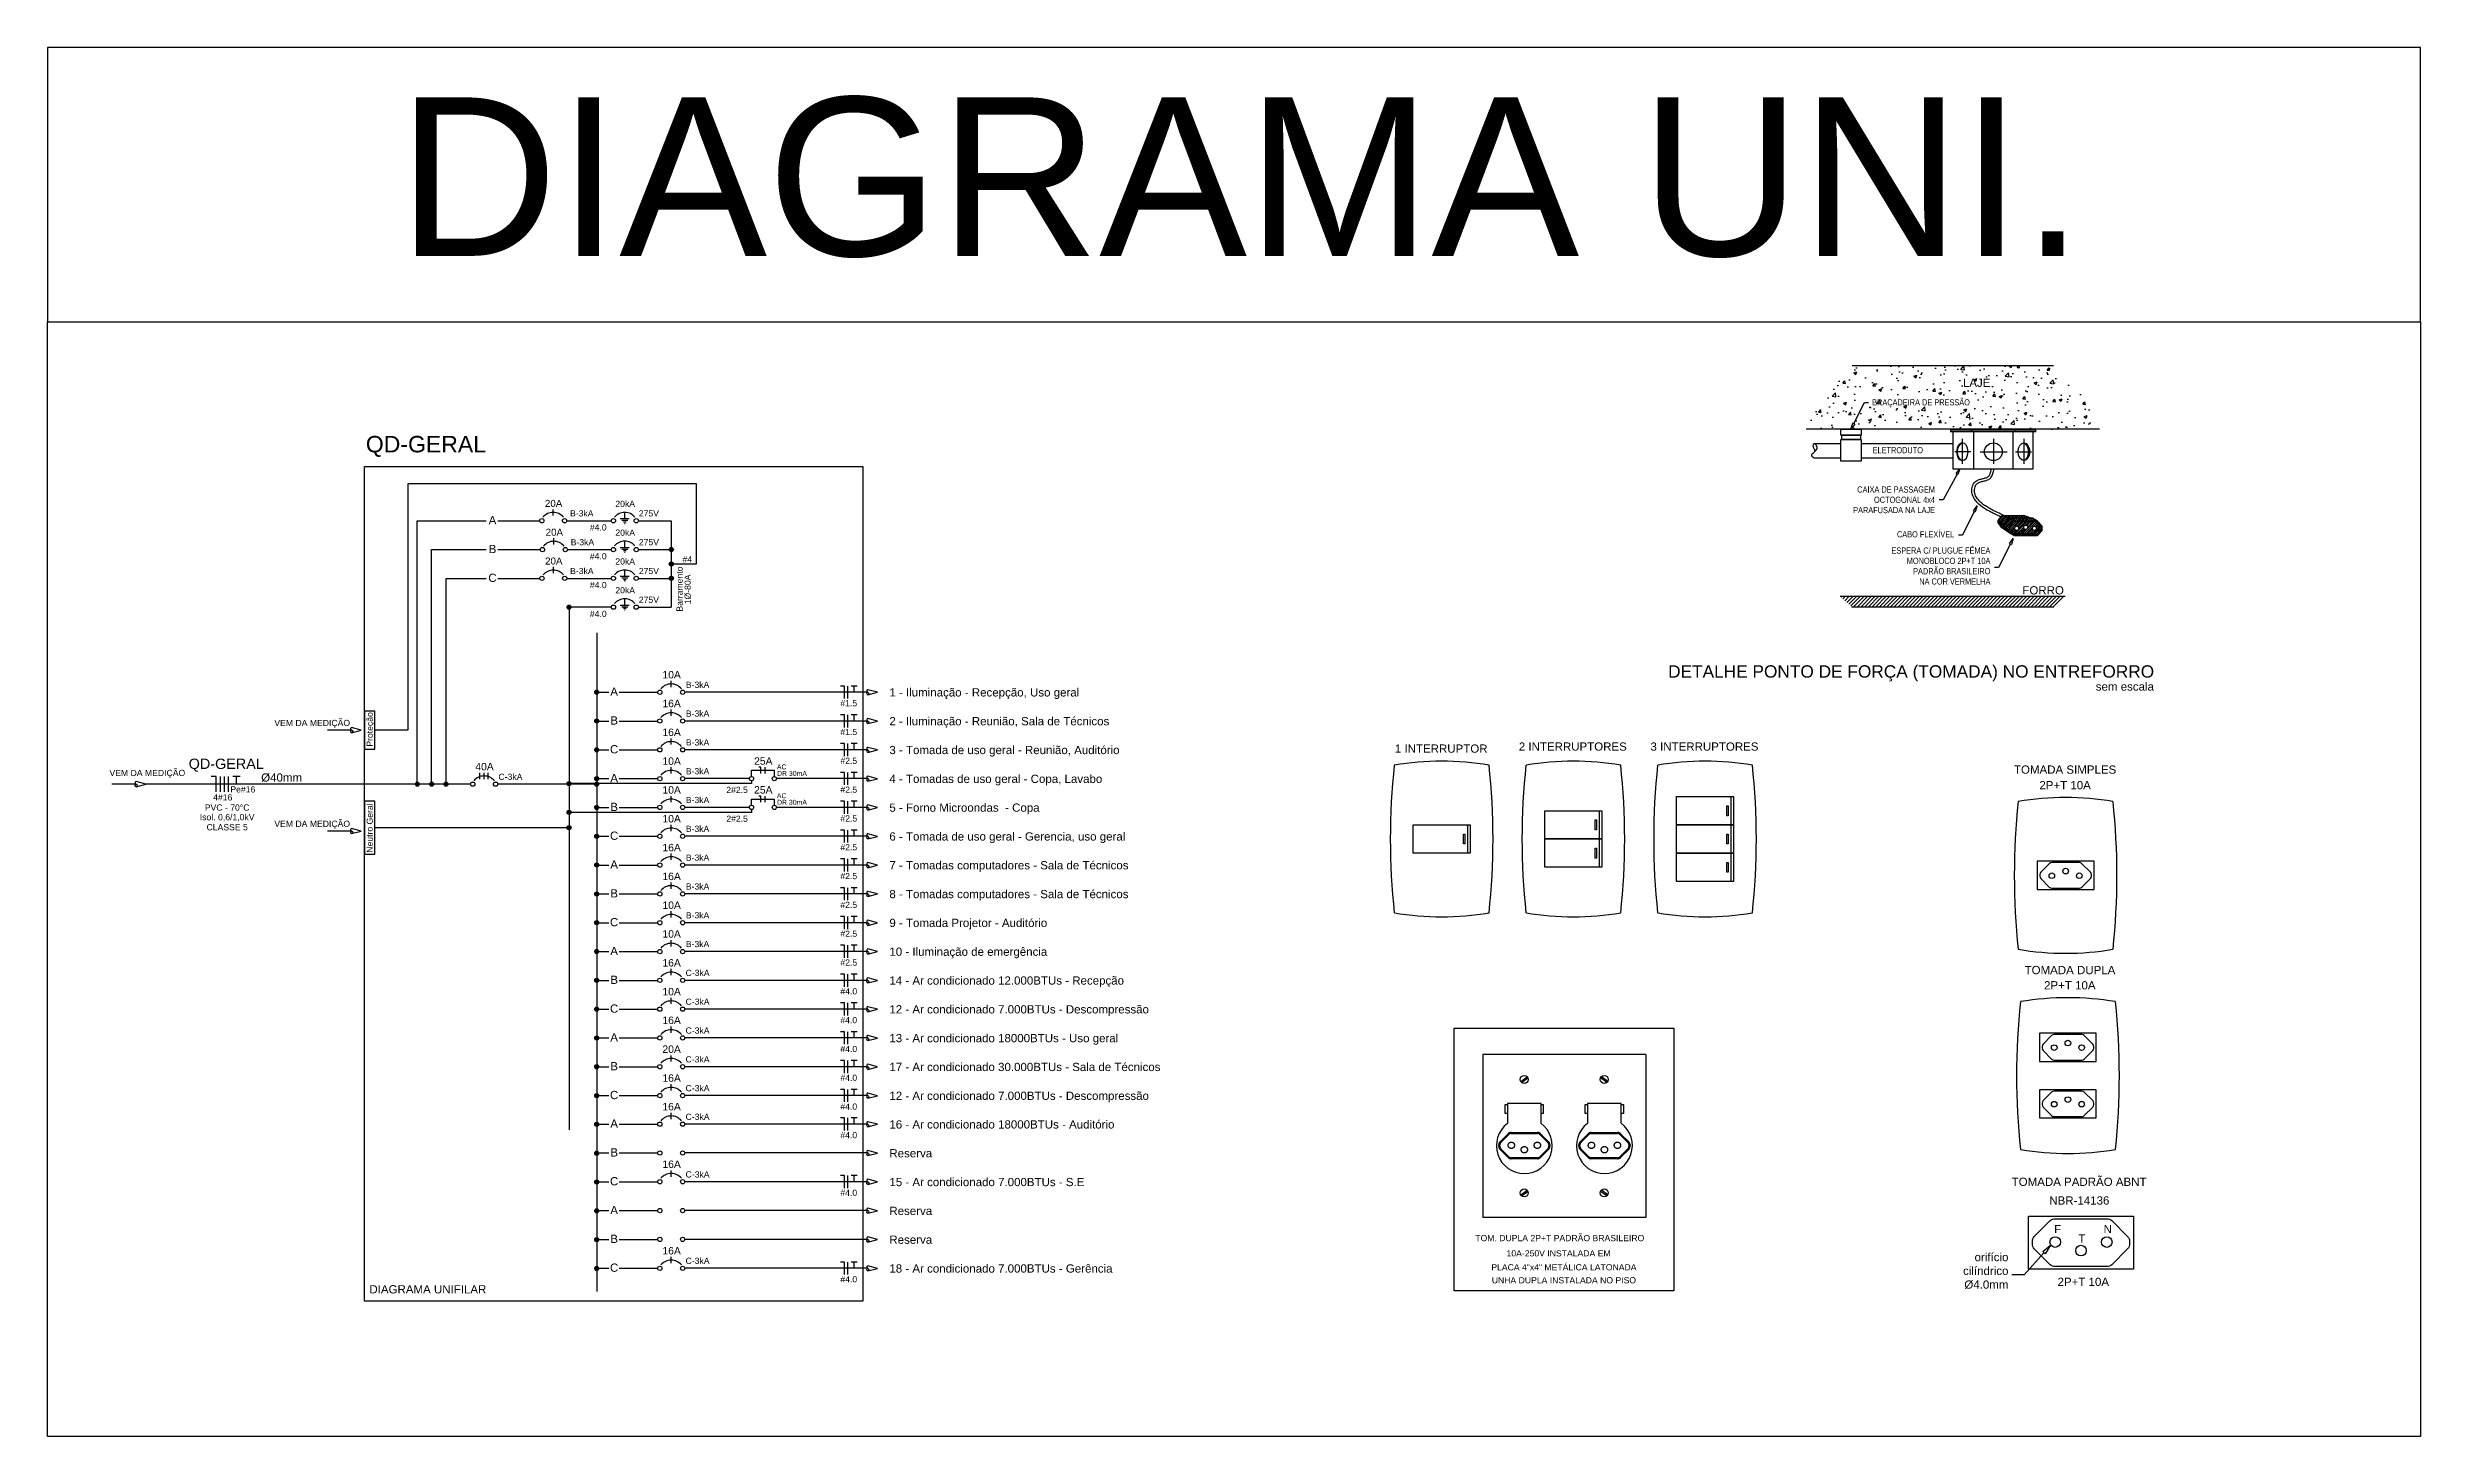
# Model space of a CAD drawing. Header units: millimetres. Extents: x 165 to 269, y 52 to 121.
# Drawn here: x 239.69 to 268.51, y 51.91 to 68.79 of the extents above; entities that cross this region are included whole.
import ezdxf
from ezdxf.enums import TextEntityAlignment as Align

# ---------------------------------------------------------------- set-up
doc = ezdxf.new("R2010")
doc.units = ezdxf.units.MM
doc.linetypes.add('HIDDEN', pattern=[9.525, 6.35, -3.175])
doc.linetypes.add('HIDDEN2', pattern=[4.7625, 3.175, -1.5875])
for name, color, linetype in [('DETALHES', 1, 'Continuous'), ('FAM ARQUITETURA', 253, 'Continuous'), ('FAM-DETALHES', 1, 'Continuous'), ('FAM-DISJUNTORES', 1, 'Continuous'), ('INDICACAO_POTENCIA', 2, 'Continuous'), ('Texto Unifilar - 0.1', 1, 'Continuous'), ('Texto Unifilar - 0.3 Vermelho', 3, 'Continuous')]:
    doc.layers.add(name, color=color, linetype=linetype)
doc.styles.add('FAM-ARIAL', font='arial.ttf')
doc.styles.add('Padrão', font='ARIALN.TTF', dxfattribs={"height": 7.5})
doc.styles.add('Raag-arial', font='arial.ttf')
doc.styles.get("Standard").update_dxf_attribs({"font": 'arial.ttf'})
pattern_1 = [(45, (262.117315, 42.510396), (-0.01122532, 0.01122532), [])]

msp = doc.modelspace()

# ---------------------------------------------------------------- texts
at = {"layer": 'DETALHES', "style": 'Padrão'}
for s, p in [('BRAÇADEIRA DE PRESSÃO', (261.848, 64.44)), ('ELETRODUTO', (261.854, 63.859))]:
    msp.add_text(s, height=0.075, dxfattribs=at).set_placement(p)
at = {"layer": 'DETALHES'}
for s, height, p in [('DETALHE PONTO DE FORÇA (TOMADA) NO ENTREFORRO', 0.15, (265.272, 61.133)), ('sem escala', 0.1, (265.27, 60.975))]:
    msp.add_text(s, height=height, dxfattribs=at).set_placement(p, align=Align.RIGHT)
at = {"layer": 'DETALHES', "color": 1, "style": 'Raag-arial'}
for s, p in [('1 INTERRUPTOR', (256.615, 60.221)), ('2 INTERRUPTORES', (258.213, 60.246)), ('3 INTERRUPTORES', (259.812, 60.246))]:
    msp.add_text(s, height=0.1, dxfattribs=at).set_placement(p, align=Align.CENTER)
at = {"layer": 'DETALHES', "style": 'Raag-arial'}
for s, p in [('TOMADA SIMPLES', (264.191, 59.966)), ('2P+T 10A', (264.191, 59.777)), ('TOMADA DUPLA', (264.25, 57.531)), ('2P+T 10A', (264.248, 57.346))]:
    msp.add_text(s, height=0.1, dxfattribs=at).set_placement(p, align=Align.CENTER)
for s, p in [('TOMADA PADRÃO ABNT', (264.361, 55.022)), ('NBR-14136', (264.364, 54.782)), ('2P+T 10A', (264.412, 53.794))]:
    msp.add_text(s, height=0.1, dxfattribs=at).set_placement(p, align=Align.MIDDLE)
for s, p in [('F', (264.058, 54.385)), ('N', (264.658, 54.386)), ('T', (264.351, 54.27))]:
    msp.add_text(s, height=0.1, rotation=0.0007, dxfattribs=at).set_placement(p)
at = {"layer": 'DETALHES', "ltscale": 0.005, "char_height": 0.1, "attachment_point": 4}
for s, insert in [('LAJE', (262.95, 64.714)), ('FORRO', (263.672, 62.193))]:
    msp.add_mtext(s, dxfattribs=dict(at, insert=insert))
at = {"layer": 'DETALHES', "attachment_point": 3}
for s, insert, char_height, style in [('CAIXA DE PASSAGEM\\POCTOGONAL 4x4\\PPARAFUSADA NA LAJE', (262.611, 63.456), 0.075, 'Padrão'), ('CABO FLEXÍVEL', (262.845, 62.912), 0.075, 'Padrão'), ('ESPERA C/ PLUGUE FÊMEA\\PMONOBLOCO 2P+T 10A\\PPADRÃO BRASILEIRO\\PNA COR VERMELHA', (263.284, 62.714), 0.075, 'Padrão'), ('orifício\\Pcilíndrico\\P%%C4.0mm', (263.503, 54.144), 0.1, 'Raag-arial')]:
    msp.add_mtext(s, dxfattribs=dict(at, insert=insert, char_height=char_height, style=style))
at = {"layer": 'FAM ARQUITETURA'}
msp.add_text('DIAGRAMA UNI.', height=1.92542, dxfattribs=at).set_placement((243.945, 66.256))
at = {"layer": 'FAM-DETALHES', "style": 'FAM-ARIAL'}
for s, p in [('TOM. DUPLA 2P+T PADRÃO BRASILEIRO', (258.055, 54.335)), ('10A-250V INSTALADA EM ', (258.055, 54.14)), ('PLACA 4"x4" METÁLICA LATONADA', (258.105, 53.98)), ('UNHA DUPLA INSTALADA NO PISO', (258.105, 53.813))]:
    msp.add_text(s, height=0.075, dxfattribs=at).set_placement(p, align=Align.MIDDLE)
at = {"layer": 'FAM-DISJUNTORES', "style": 'FAM-ARIAL'}
for s, height, p in [('QD-GERAL', 0.2, (243.557, 63.869)), ('AC', 0.06, (248.548, 60.019)), ('DR 30mA', 0.06, (248.55, 59.939)), ('AC', 0.06, (248.548, 59.669)), ('DR 30mA', 0.06, (248.55, 59.589)), ('DIAGRAMA UNIFILAR', 0.1, (243.6, 53.653))]:
    msp.add_text(s, height=height, dxfattribs=at).set_placement(p)
for s, height, p in [('B-3kA', 0.075, (246.179, 63.091)), ('275V', 0.075, (246.994, 63.091)), ('B-3kA', 0.075, (246.187, 62.741)), ('275V', 0.075, (246.994, 62.741)), ('B-3kA', 0.075, (246.18, 62.391)), ('275V', 0.075, (246.994, 62.391)), ('275V', 0.075, (246.994, 62.041)), ('B-3kA', 0.075, (247.585, 61.009)), ('B-3kA', 0.075, (247.585, 60.659)), ('B-3kA', 0.075, (247.585, 60.309)), ('QD-GERAL', 0.125, (241.862, 60.024)), ('C-3kA', 0.075, (245.313, 59.891)), ('B-3kA', 0.075, (247.585, 59.959)), ('25A', 0.09, (248.383, 60.075)), ('B-3kA', 0.075, (247.585, 59.609)), ('25A', 0.09, (248.383, 59.725)), ('B-3kA', 0.075, (247.585, 59.259)), ('B-3kA', 0.075, (247.585, 58.909)), ('B-3kA', 0.075, (247.585, 58.559)), ('B-3kA', 0.075, (247.585, 58.209)), ('B-3kA', 0.075, (247.585, 57.859)), ('C-3kA', 0.075, (247.585, 57.509)), ('C-3kA', 0.075, (247.585, 57.159)), ('C-3kA', 0.075, (247.585, 56.809)), ('C-3kA', 0.075, (247.585, 56.459)), ('C-3kA', 0.075, (247.585, 56.109)), ('C-3kA', 0.075, (247.585, 55.761)), ('C-3kA', 0.075, (247.585, 55.061)), ('C-3kA', 0.075, (247.585, 54.011))]:
    msp.add_text(s, height=height, dxfattribs=at).set_placement(p, align=Align.CENTER)
for s, p in [('#4.0', (246.481, 62.92)), ('#4.0', (246.481, 62.57)), ('#4', (247.518, 62.532)), ('#4.0', (246.481, 62.22)), ('#1.5', (249.523, 60.785)), ('#1.5', (249.523, 60.435)), ('#2.5', (249.523, 60.085)), ('2#2.5', (248.196, 59.732)), ('#2.5', (249.523, 59.735)), ('2#2.5', (248.196, 59.382)), ('#2.5', (249.523, 59.385)), ('#2.5', (249.523, 59.035)), ('#2.5', (249.523, 58.685)), ('#2.5', (249.523, 58.335)), ('#2.5', (249.523, 57.985)), ('#2.5', (249.523, 57.635)), ('#4.0', (249.523, 57.285)), ('#4.0', (249.523, 56.935)), ('#4.0', (249.523, 56.585)), ('#4.0', (249.523, 56.235)), ('#4.0', (249.523, 55.885)), ('#4.0', (249.523, 55.538)), ('#4.0', (249.523, 54.838)), ('#4.0', (249.523, 53.787))]:
    msp.add_text(s, height=0.075, dxfattribs=at).set_placement(p, align=Align.RIGHT)
for s, p in [('Barramento', (247.404, 62.482)), ('1%%C-80A', (247.502, 62.385))]:
    msp.add_text(s, height=0.075, rotation=90, dxfattribs=at).set_placement(p, align=Align.RIGHT)
at = {"layer": 'FAM-DISJUNTORES', "linetype": 'Continuous', "style": 'FAM-ARIAL'}
for s, p in [('10A', (247.27, 61.124)), ('16A', (247.27, 60.774)), ('16A', (247.27, 60.424)), ('10A', (247.27, 60.074)), ('10A', (247.27, 59.724)), ('10A', (247.27, 59.374)), ('16A', (247.27, 59.024)), ('16A', (247.27, 58.674)), ('10A', (247.27, 58.324)), ('10A', (247.27, 57.975)), ('16A', (247.27, 57.624)), ('10A', (247.27, 57.274)), ('16A', (247.27, 56.925)), ('20A', (247.27, 56.575)), ('16A', (247.27, 56.224)), ('16A', (247.27, 55.877)), ('16A', (247.27, 55.177)), ('16A', (247.27, 54.126))]:
    msp.add_text(s, height=0.09, dxfattribs=at).set_placement(p, align=Align.CENTER)
at = {"layer": 'FAM-DISJUNTORES', "color": 3, "style": 'FAM-ARIAL'}
for s, p in [('A', (246.572, 60.963)), ('B', (246.572, 60.613)), ('C', (246.572, 60.263)), ('A', (246.572, 59.913)), ('B', (246.572, 59.563)), ('C', (246.572, 59.213)), ('A', (246.572, 58.863)), ('B', (246.572, 58.513)), ('C', (246.572, 58.163)), ('A', (246.572, 57.813)), ('B', (246.572, 57.463)), ('C', (246.572, 57.113)), ('A', (246.572, 56.763)), ('B', (246.572, 56.413)), ('C', (246.572, 56.063)), ('A', (246.572, 55.716)), ('B', (246.572, 55.366)), ('C', (246.572, 55.016)), ('A', (246.572, 54.666)), ('B', (246.572, 54.316)), ('C', (246.572, 53.966))]:
    msp.add_text(s, height=0.1, dxfattribs=at).set_placement(p, align=Align.MIDDLE_CENTER)
at = {"layer": 'FAM-DISJUNTORES', "style": 'FAM-ARIAL'}
for s, p in [('1 - Iluminação - Recepção, Uso geral ', (249.914, 60.954)), ('2 - Iluminação - Reunião, Sala de Técnicos  ', (249.914, 60.604)), ('3 - Tomada de uso geral - Reunião, Auditório ', (249.914, 60.254)), ('4 - Tomadas de uso geral - Copa, Lavabo ', (249.914, 59.904)), ('5 - Forno Microondas  - Copa ', (249.914, 59.554)), ('6 - Tomada de uso geral - Gerencia, uso geral ', (249.914, 59.204)), ('7 - Tomadas computadores - Sala de Técnicos ', (249.914, 58.854)), ('8 - Tomadas computadores - Sala de Técnicos ', (249.914, 58.504)), ('9 - Tomada Projetor - Auditório ', (249.914, 58.154)), ('10 - Iluminação de emergência ', (249.914, 57.804)), ('14 - Ar condicionado 12.000BTUs - Recepção ', (249.914, 57.454)), ('12 - Ar condicionado 7.000BTUs - Descompressão ', (249.914, 57.104)), ('13 - Ar condicionado 18000BTUs - Uso geral ', (249.914, 56.754)), ('17 - Ar condicionado 30.000BTUs - Sala de Técnicos ', (249.914, 56.404)), ('12 - Ar condicionado 7.000BTUs - Descompressão ', (249.914, 56.054)), ('16 - Ar condicionado 18000BTUs - Auditório ', (249.914, 55.706)), ('Reserva', (249.914, 55.356)), ('15 - Ar condicionado 7.000BTUs - S.E ', (249.914, 55.006)), ('Reserva', (249.914, 54.656)), ('Reserva', (249.914, 54.306)), ('18 - Ar condicionado 7.000BTUs - Gerência ', (249.914, 53.956))]:
    msp.add_text(s, height=0.1, dxfattribs=at).set_placement(p, align=Align.MIDDLE_LEFT)
msp.add_text('%%C40mm', height=0.1, dxfattribs=at).set_placement((242.286, 59.84), align=Align.BOTTOM_LEFT)
for s, p in [('4#16', (241.819, 59.716)), ('Pe#16', (242.063, 59.813))]:
    msp.add_text(s, height=0.075, dxfattribs=at).set_placement(p, align=Align.TOP_CENTER)
for s, p in [('Isol. 0,6/1,0kV', (241.873, 59.433)), ('PVC - 70°C', (241.873, 59.555)), ('CLASSE 5', (241.873, 59.316))]:
    msp.add_text(s, height=0.075, dxfattribs=at).set_placement(p, align=Align.MIDDLE)
at = {"layer": 'INDICACAO_POTENCIA', "style": 'FAM-ARIAL'}
for s, height, p in [('20A', 0.085, (245.837, 63.207)), ('20kA', 0.075, (246.706, 63.207)), ('20A', 0.085, (245.846, 62.857)), ('20kA', 0.075, (246.706, 62.857)), ('20A', 0.085, (245.839, 62.507)), ('20kA', 0.075, (246.706, 62.507)), ('20kA', 0.075, (246.706, 62.157))]:
    msp.add_text(s, height=height, dxfattribs=at).set_placement(p, align=Align.CENTER)
at = {"layer": 'INDICACAO_POTENCIA', "linetype": 'Continuous', "style": 'FAM-ARIAL'}
msp.add_text('40A', height=0.09, dxfattribs=at).set_placement((244.998, 60.007), align=Align.CENTER)
at = {"layer": 'Texto Unifilar - 0.1', "style": 'FAM-ARIAL'}
msp.add_text('#4.0', height=0.075, dxfattribs=at).set_placement((246.481, 61.87), align=Align.RIGHT)
for p in [(242.446, 60.545), (240.444, 59.938), (242.446, 59.32)]:
    msp.add_text('VEM DA MEDIÇÃO', height=0.075, dxfattribs=at).set_placement(p)
for s, p in [('Proteção', (243.604, 60.504)), ('Neutro Geral', (243.604, 59.306))]:
    msp.add_text(s, height=0.075, rotation=90, dxfattribs=at).set_placement(p, align=Align.MIDDLE_CENTER)
at = {"layer": 'Texto Unifilar - 0.3 Vermelho', "style": 'FAM-ARIAL'}
for s, p in [('A', (245.095, 63.046)), ('B', (245.095, 62.696)), ('C', (245.095, 62.346))]:
    msp.add_text(s, height=0.1, dxfattribs=at).set_placement(p, align=Align.MIDDLE_CENTER)

# ---------------------------------------------------------------- blocks, each defined once
blk = doc.blocks.new('bolinha')
h = blk.add_hatch(color=256)
h.dxf.hatch_style = 1
edge = h.paths.add_edge_path()
edge.add_arc((0, 0), 2.5, 0, 360)
blk.add_circle((0, 0), 2.5)
blk = doc.blocks.new('*U176', base_point=(3448.7, -6806.5))
at = {"linetype": 'Continuous'}
for centre in [(3451.3, -6806.5), (3479, -6806.5)]:
    blk.add_circle(centre, 2.6, dxfattribs=at)
blk.add_arc((3465.1, -6812.7), 16.2, 39.9589, 140.0411, dxfattribs=at)
blk = doc.blocks.new('*U177', base_point=(576.82, 148.75))
blk.add_line((576.82, 148.56), (576.82, 148.94))
blk = doc.blocks.new('*U178', base_point=(576.82, 148.75))
blk.add_line((576.82, 148.56), (576.82, 148.94))
blk = doc.blocks.new('*U179', base_point=(576.82, 148.75))
blk.add_line((576.82, 148.56), (576.82, 148.94))
blk = doc.blocks.new('*U180', base_point=(3638, -6588.7))
at = {"xscale": 20, "yscale": 20, "zscale": 20}
for name, p in [('*U177', (3633, -6588.7)), ('*U178', (3638, -6588.7)), ('*U179', (3643, -6588.7))]:
    blk.add_blockref(name, p, dxfattribs=at)
blk = doc.blocks.new('*U181', base_point=(5926, 1069.8))
for p, q in [((5937, 1072.3), (5947.9, 1072.3)), ((5938.9, 1070.4), (5946, 1070.4)), ((5940.9, 1068.5), (5944.2, 1068.5)), ((5942.1, 1066.6), (5943, 1066.6)), ((5942.4, 1072.3), (5942.4, 1079.9))]:
    blk.add_line(p, q)
for centre in [(5928.6, 1069.8), (5956.3, 1069.8)]:
    blk.add_circle(centre, 2.6)
blk.add_arc((5942.4, 1063.7), 16.2, 39.9589, 140.0411)
blk = doc.blocks.new('*U182', base_point=(5926, 1069.8))
for p, q in [((5937, 1072.3), (5947.9, 1072.3)), ((5938.9, 1070.4), (5946, 1070.4)), ((5940.9, 1068.5), (5944.2, 1068.5)), ((5942.1, 1066.6), (5943, 1066.6)), ((5942.4, 1072.3), (5942.4, 1079.9))]:
    blk.add_line(p, q)
for centre in [(5928.6, 1069.8), (5956.3, 1069.8)]:
    blk.add_circle(centre, 2.6)
blk.add_arc((5942.4, 1063.7), 16.2, 39.9589, 140.0411)
blk = doc.blocks.new('*U183', base_point=(5926, 1069.8))
for p, q in [((5937, 1072.3), (5947.9, 1072.3)), ((5938.9, 1070.4), (5946, 1070.4)), ((5940.9, 1068.5), (5944.2, 1068.5)), ((5942.1, 1066.6), (5943, 1066.6)), ((5942.4, 1072.3), (5942.4, 1079.9))]:
    blk.add_line(p, q)
for centre in [(5928.6, 1069.8), (5956.3, 1069.8)]:
    blk.add_circle(centre, 2.6)
blk.add_arc((5942.4, 1063.7), 16.2, 39.9589, 140.0411)
blk = doc.blocks.new('*U184', base_point=(5926, 1069.8))
for p, q in [((5937, 1072.3), (5947.9, 1072.3)), ((5938.9, 1070.4), (5946, 1070.4)), ((5940.9, 1068.5), (5944.2, 1068.5)), ((5942.1, 1066.6), (5943, 1066.6)), ((5942.4, 1072.3), (5942.4, 1079.9))]:
    blk.add_line(p, q)
for centre in [(5928.6, 1069.8), (5956.3, 1069.8)]:
    blk.add_circle(centre, 2.6)
blk.add_arc((5942.4, 1063.7), 16.2, 39.9589, 140.0411)
blk = doc.blocks.new('*U185', base_point=(60071.7, -14668.4))
for centre in [(60074.3, -14668.4), (60101.9, -14668.4)]:
    blk.add_circle(centre, 2.6)
blk.add_arc((60088.1, -14674.5), 16.2, 39.9589, 140.0411)
blk = doc.blocks.new('*U186', base_point=(576.82, 148.75))
blk.add_line((576.82, 148.56), (576.82, 148.94))
blk = doc.blocks.new('*U187', base_point=(60088.1, -14658.3))
at = {"xscale": 20, "yscale": 20, "zscale": 20}
blk.add_blockref('*U186', (60088.1, -14658.3), dxfattribs=at)
blk = doc.blocks.new('*U188', base_point=(60259.3, -14295.5))
for centre in [(60261.9, -14295.5), (60289.6, -14295.5)]:
    blk.add_circle(centre, 2.6)
blk.add_arc((60275.7, -14301.7), 16.2, 39.9589, 140.0411)
blk = doc.blocks.new('*U189', base_point=(576.82, 148.75))
blk.add_line((576.82, 148.56), (576.82, 148.94))
blk = doc.blocks.new('*U190', base_point=(60275.7, -14285.4))
at = {"xscale": 20, "yscale": 20, "zscale": 20}
blk.add_blockref('*U189', (60275.7, -14285.4), dxfattribs=at)
blk = doc.blocks.new('*U191', base_point=(60268.4, -14328.5))
for centre in [(60271, -14328.5), (60298.7, -14328.5)]:
    blk.add_circle(centre, 2.6)
blk.add_arc((60284.9, -14334.7), 16.2, 39.9589, 140.0411)
blk = doc.blocks.new('*U192', base_point=(576.82, 148.75))
blk.add_line((576.82, 148.56), (576.82, 148.94))
blk = doc.blocks.new('*U193', base_point=(60284.9, -14318.4))
at = {"xscale": 20, "yscale": 20, "zscale": 20}
blk.add_blockref('*U192', (60284.9, -14318.4), dxfattribs=at)
blk = doc.blocks.new('bdps')
h = blk.add_hatch(color=256)
h.dxf.hatch_style = 1
edge = h.paths.add_edge_path()
edge.add_arc((0, 0), 2.5, 0, 360)
blk.add_circle((0, 0), 2.5)
blk = doc.blocks.new('*U168', base_point=(4360.8, -5155.6))
at = {"linetype": 'Continuous'}
for centre in [(4363.4, -5155.6), (4391.1, -5155.6)]:
    blk.add_circle(centre, 2.6, dxfattribs=at)
blk.add_arc((4377.2, -5161.8), 16.2, 39.9589, 140.0411, dxfattribs=at)
blk = doc.blocks.new('*U169', base_point=(576.82, 148.75))
blk.add_line((576.82, 148.56), (576.82, 148.94))
blk = doc.blocks.new('*U170', base_point=(4377.2, -5145.6))
at = {"xscale": 20, "yscale": 20, "zscale": 20}
blk.add_blockref('*U169', (4377.2, -5145.6), dxfattribs=at)
blk = doc.blocks.new('FIAÇÃO DIAGRAMA')
at = {"layer": 'FAM-DISJUNTORES', "color": 120}
for p, q in [((-4, 7.5), (-9.1, 7.5)), ((-4, -7.7), (-4, 7.5))]:
    blk.add_line(p, q, dxfattribs=at)
at = {"layer": 'FAM-DISJUNTORES'}
blk.add_line((0, -7.7), (0, 7.5), dxfattribs=at)
at = {"layer": 'FAM-DISJUNTORES', "color": 82, "linetype": 'Continuous'}
for p, q in [((11.3, 7.5), (4, 7.5)), ((7.7, -0.1), (7.7, 7.5))]:
    blk.add_line(p, q, dxfattribs=at)
blk = doc.blocks.new('*U171', base_point=(3408.2, -5165.8))
for p, q in [((3410.8, -5163.2), (3410.8, -5155.7)), ((3410.8, -5155.7), (3438.5, -5155.7)), ((3438.5, -5155.7), (3438.5, -5163.2))]:
    blk.add_line(p, q)
for centre in [(3410.8, -5165.8), (3438.5, -5165.8)]:
    blk.add_circle(centre, 2.6)
blk = doc.blocks.new('*U172', base_point=(608.67, 153.29))
for p, q in [((608.67, 153.48), (608.54, 153.48)), ((608.67, 153.1), (608.67, 153.48))]:
    blk.add_line(p, q)
blk = doc.blocks.new('*U173', base_point=(576.82, 148.75))
blk.add_line((576.82, 148.56), (576.82, 148.94))
blk = doc.blocks.new('*U174', base_point=(3424.7, -5155.7))
at = {"xscale": 20, "yscale": 20, "zscale": 20}
for name, p in [('*U172', (3422.2, -5155.7)), ('*U173', (3427.2, -5155.7))]:
    blk.add_blockref(name, p, dxfattribs=at)
blk = doc.blocks.new('_ClosedBlank')
at = {"color": 0, "linetype": 'ByBlock', "lineweight": -2}
for p, q in [((-1, 0.17), (0, 0)), ((-1, 0.17), (-1, -0.17)), ((0, 0), (-1, -0.17))]:
    blk.add_line(p, q, dxfattribs=at)

# ---------------------------------------------------------------- hatches: boundary and pattern name
at = {"layer": 'DETALHES'}
h = msp.add_hatch(dxfattribs=at)
h.set_pattern_fill('AR-CONC', color=256, scale=0.002)
h.set_pattern_definition([(50, (173.00205, 0.2697), (0.3643693, -0.0318782), [0.0381, -0.4191]), (355, (173.00205, 0.2697), (-0.0704868, 0.3821137), [0.03048, -0.3352812]), (100.45144, (173.0324, 0.26704), (0.2938825, 0.3502355), [0.03238, -0.3561805]), (46.1842, (173.00205, 0.3713), (0.542158, -0.0840847), [0.05715, -0.62865]), (96.63556, (173.04723, 0.3643), (0.4748083, 0.4948522), [0.04857, -0.5342712]), (351.18415, (173.00205, 0.3713), (0.4748083, 0.4948522), [0.04572, -0.5029195]), (21, (173.05285, 0.3459), (0.3032288, -0.2045304), [0.0381, -0.4191]), (326, (173.05285, 0.3459), (0.123604, 0.3683759), [0.03048, -0.33528]), (71.45144, (173.07812, 0.32886), (0.4268328, 0.1638455), [0.03238, -0.3561799]), (37.5, (173.00205, 0.2697), (0.0061772, 0.16911008), [0, -0.331216, 0, -0.34036, 0, -0.33655]), (7.5, (173.00205, 0.2697), (0.13363933, 0.20036115), [0, -0.194056, 0, -0.323596, 0, -0.12827]), (327.5, (172.88877, 0.2697), (0.27118119, -0.01145749), [0, -0.127, 0, -0.39624, 0, -0.52578]), (317.5, (172.83797, 0.2697), (0.29625836, 0.050853), [0, -0.1651, 0, -0.263144, 0, -0.37338])])
h.paths.add_polyline_path([(264.607, 64.151, 0.126999), (264.049, 64.926), (261.605, 64.926, 0.126999), (261.047, 64.151), (261.591, 64.151), (261.613, 64.224), (261.636, 64.212), (261.591, 64.151)])
h.paths.add_polyline_path([(262.916, 64.61), (263.24, 64.61), (263.24, 64.818), (262.916, 64.818)], flags=24)
h = msp.add_hatch(dxfattribs=at)
h.set_pattern_fill('LINE', color=256, scale=0.005, angle=45)
h.set_pattern_definition(pattern_1)
h.paths.add_polyline_path([(263.875, 62.985), (263.837, 63.028), (263.571, 63.028), (263.517, 62.969), (263.517, 62.947), (263.517, 62.925), (263.556, 62.883), (263.822, 62.883), (263.875, 62.942), (263.875, 62.964)])
h.paths.add_polyline_path([(263.628, 62.947, -1), (263.579, 62.947, -1)], flags=16)
h.paths.add_polyline_path([(263.738, 62.959, -1), (263.688, 62.959, -1)], flags=16)
h.paths.add_polyline_path([(263.843, 62.947, -1), (263.793, 62.947, -1)], flags=16)
h.paths.add_polyline_path([(263.822, 62.883), (263.556, 62.883), (263.571, 62.866), (263.851, 62.866)])
h.paths.add_polyline_path([(263.904, 62.925), (263.875, 62.942), (263.822, 62.883), (263.851, 62.866)])
h.paths.add_polyline_path([(263.904, 62.969), (263.875, 62.985), (263.875, 62.964), (263.875, 62.942), (263.904, 62.925), (263.904, 62.947)])
h.paths.add_polyline_path([(263.851, 63.028), (263.837, 63.028), (263.875, 62.985), (263.904, 62.969)])
h.paths.add_polyline_path([(263.567, 63.035), (263.51, 63.069), (263.452, 63.005), (263.51, 62.972)])
h.paths.add_polyline_path([(263.797, 63.069), (263.51, 63.069), (263.567, 63.035), (263.854, 63.035)])
h.paths.add_polyline_path([(263.688, 63.103), (263.425, 63.103), (263.504, 63.062), (263.51, 63.069), (263.78, 63.069)])
h.paths.add_polyline_path([(263.504, 63.062), (263.425, 63.103), (263.377, 63.042), (263.452, 62.989), (263.452, 63.005)])
h.paths.add_polyline_path([(263.377, 63.042), (263.377, 63.018), (263.452, 62.964), (263.452, 62.98), (263.452, 62.989)])
h.paths.add_polyline_path([(263.377, 63.018), (263.423, 62.954), (263.507, 62.894), (263.452, 62.955), (263.452, 62.964)])
h.paths.add_polyline_path([(263.51, 62.922), (263.452, 62.955), (263.507, 62.894), (263.51, 62.892), (263.567, 62.859)])
h = msp.add_hatch(dxfattribs=at)
h.set_pattern_fill('LINE', color=256, scale=0.005, angle=45)
h.set_pattern_definition(pattern_1)
h.paths.add_polyline_path([(263.51, 62.972), (263.452, 63.005), (263.452, 62.98), (263.452, 62.955), (263.51, 62.922), (263.51, 62.947)])
h = msp.add_hatch(dxfattribs=at)
h.set_pattern_fill('LINE', color=256, scale=0.01, angle=45)
h.set_pattern_definition([(45, (173.00205, 0.2697), (-0.02245064, 0.02245064), [])])
h.paths.add_polyline_path([(264.056, 61.995, 0.02439), (264.193, 62.122), (261.461, 62.122, 0.02439), (261.598, 61.995)])

# ---------------------------------------------------------------- linework, layer by layer
at = {"color": 1, "linetype": 'Continuous'}
for centre in [(247.127, 55.359), (247.404, 55.359), (247.127, 54.659), (247.404, 54.659), (247.127, 54.309), (247.404, 54.309)]:
    msp.add_circle(centre, 0.026, dxfattribs=at)
at = {"layer": 'DETALHES'}
for p, q in [((261.605, 64.926), (264.049, 64.926)), ((261.754, 64.475), (261.804, 64.475)), ((264.607, 64.151), (261.047, 64.151)), ((261.466, 63.974), (261.144, 63.974)), ((262.829, 63.974), (261.716, 63.974)), ((263.835, 64.14), (262.8, 64.14)), ((262.8, 64.14), (262.8, 64.117)), ((263.835, 64.117), (262.8, 64.117)), ((262.829, 64.117), (262.829, 63.671)), ((262.943, 64.035), (262.943, 63.73)), ((263.057, 64.117), (263.057, 64.14)), ((263.081, 63.671), (263.081, 64.117)), ((263.32, 64.035), (263.32, 63.73)), ((263.56, 63.671), (263.56, 64.117)), ((263.586, 64.117), (263.586, 64.14)), ((263.691, 64.035), (263.691, 63.73)), ((263.805, 63.671), (263.805, 64.117)), ((263.835, 64.117), (263.835, 64.14)), ((261.466, 63.799), (261.144, 63.799)), ((262.829, 63.799), (261.716, 63.799)), ((263.045, 63.877), (262.852, 63.877)), ((263.159, 63.877), (263.488, 63.877)), ((263.589, 63.877), (263.782, 63.877)), ((262.829, 63.671), (263.805, 63.671)), ((262.711, 63.291), (262.661, 63.291)), ((262.945, 62.864), (262.895, 62.864)), ((263.377, 63.042), (263.425, 63.103)), ((263.452, 62.989), (263.377, 63.042)), ((263.377, 63.018), (263.377, 63.042)), ((263.452, 62.964), (263.377, 63.018)), ((263.423, 62.954), (263.377, 63.018)), ((263.507, 62.894), (263.423, 62.954)), ((263.504, 63.062), (263.425, 63.103)), ((263.425, 63.103), (263.688, 63.103)), ((263.51, 62.972), (263.452, 63.005)), ((263.51, 62.922), (263.452, 62.955)), ((263.567, 63.035), (263.51, 63.069)), ((263.567, 62.859), (263.51, 62.892)), ((263.78, 63.069), (263.688, 63.103)), ((263.854, 63.035), (263.797, 63.069)), ((263.822, 62.883), (263.851, 62.866)), ((263.875, 62.985), (263.904, 62.969)), ((263.875, 62.942), (263.904, 62.925)), ((263.384, 62.469), (263.334, 62.469)), ((261.461, 62.122), (264.193, 62.122)), ((261.598, 61.995), (264.056, 61.995)), ((263.694, 53.878), (263.543, 53.878))]:
    msp.add_line(p, q, dxfattribs=at)
for points in [[(261.625, 64.218), (261.754, 64.475)], [(262.879, 63.604), (262.711, 63.291)], [(263.088, 63.153), (262.945, 62.864)], [(263.797, 63.069), (263.51, 63.069), (263.452, 63.005), (263.452, 62.98), (263.452, 62.955), (263.51, 62.892)], [(263.556, 62.883), (263.822, 62.883), (263.875, 62.942), (263.875, 62.964), (263.875, 62.985), (263.837, 63.028)], [(263.528, 62.758), (263.384, 62.469)], [(263.934, 54.148), (263.694, 53.878)]]:
    msp.add_lwpolyline(points, dxfattribs=at)
for points in [[(261.466, 64.151), (261.716, 64.151), (261.716, 64.08), (261.466, 64.08)], [(261.466, 64.025), (261.716, 64.025), (261.716, 63.761), (261.466, 63.761)], [(261.48, 64.08), (261.705, 64.08), (261.705, 64.025), (261.48, 64.025)], [(263.854, 62.859), (263.912, 62.922), (263.912, 62.947), (263.912, 62.972), (263.854, 63.035), (263.567, 63.035), (263.51, 62.972), (263.51, 62.947), (263.51, 62.922), (263.567, 62.859)], [(263.851, 62.866), (263.904, 62.925), (263.904, 62.947), (263.904, 62.969), (263.851, 63.028), (263.571, 63.028), (263.517, 62.969), (263.517, 62.947), (263.517, 62.925), (263.571, 62.866)], [(263.853, 58.903), (263.853, 58.559), (264.542, 58.559), (264.542, 58.903)], [(263.882, 56.814), (263.882, 56.471), (264.57, 56.471), (264.57, 56.814)], [(263.882, 56.127), (263.882, 55.784), (264.57, 55.784), (264.57, 56.127)], [(263.746, 53.947), (263.746, 54.593), (265.022, 54.593), (265.022, 53.947)]]:
    msp.add_lwpolyline(points, close=True, dxfattribs=at)
at = {"layer": 'DETALHES', "color": 1}
for points in [[(257.196, 60.07, 0.083714), (256.045, 60.07)], [(258.795, 60.07, 0.083714), (257.645, 60.07)], [(260.394, 60.07, 0.083714), (259.244, 60.07)], [(260.094, 59.688), (260.117, 59.688, -0.414214), (260.133, 59.672), (260.133, 59.36, -0.414214), (260.117, 59.344), (260.094, 59.344)], [(258.495, 59.516), (258.518, 59.516, -0.414214), (258.534, 59.5), (258.534, 59.189, -0.414214), (258.518, 59.173), (258.495, 59.173)], [(256.896, 59.344), (256.919, 59.344, -0.414214), (256.935, 59.328), (256.935, 59.017, -0.414214), (256.919, 59.001), (256.896, 59.001)], [(258.495, 59.173), (258.518, 59.173, -0.414214), (258.534, 59.157), (258.534, 58.845, -0.414214), (258.518, 58.829), (258.495, 58.829)], [(260.094, 59.344), (260.117, 59.344, -0.414214), (260.133, 59.328), (260.133, 59.017, -0.414214), (260.117, 59.001), (260.094, 59.001)], [(260.094, 59.001), (260.117, 59.001, -0.414214), (260.133, 58.985), (260.133, 58.674, -0.414214), (260.117, 58.657), (260.094, 58.657)]]:
    msp.add_lwpolyline(points, format="xyb", dxfattribs=at)
for points in [[(259.474, 59.344), (259.474, 59.688), (260.163, 59.688), (260.163, 59.344)], [(257.875, 59.173), (257.875, 59.516), (258.564, 59.516), (258.564, 59.173)], [(258.484, 59.404), (258.502, 59.404), (258.502, 59.285), (258.484, 59.285)], [(260.083, 59.576), (260.101, 59.576), (260.101, 59.456), (260.083, 59.456)], [(256.276, 59.001), (256.276, 59.344), (256.965, 59.344), (256.965, 59.001)], [(256.885, 59.232), (256.903, 59.232), (256.903, 59.113), (256.885, 59.113)], [(257.875, 58.829), (257.875, 59.173), (258.564, 59.173), (258.564, 58.829)], [(259.474, 59.001), (259.474, 59.344), (260.163, 59.344), (260.163, 59.001)], [(260.083, 59.232), (260.101, 59.232), (260.101, 59.113), (260.083, 59.113)], [(258.484, 59.061), (258.502, 59.061), (258.502, 58.941), (258.484, 58.941)], [(259.474, 58.657), (259.474, 59.001), (260.163, 59.001), (260.163, 58.657)], [(260.083, 58.889), (260.101, 58.889), (260.101, 58.77), (260.083, 58.77)]]:
    msp.add_lwpolyline(points, close=True, dxfattribs=at)
at = {"layer": 'DETALHES'}
for points in [[(264.772, 59.629, 0.083714), (263.622, 59.629)], [(264.801, 57.197, 0.083714), (263.651, 57.197)]]:
    msp.add_lwpolyline(points, format="xyb", dxfattribs=at)
for points in [[(263.883, 58.74), (263.883, 58.722, 0.198912), (263.896, 58.692), (263.999, 58.589, 0.198912), (264.029, 58.576), (264.365, 58.576, 0.198912), (264.395, 58.589), (264.498, 58.692, 0.198912), (264.51, 58.722), (264.51, 58.74, 0.198912), (264.498, 58.77), (264.395, 58.873, 0.198912), (264.365, 58.886), (264.029, 58.886, 0.198912), (263.999, 58.873), (263.896, 58.77, 0.198912)], [(263.912, 56.652), (263.912, 56.633, 0.198912), (263.924, 56.603), (264.027, 56.5, 0.198912), (264.057, 56.488), (264.393, 56.488, 0.198912), (264.424, 56.5), (264.526, 56.603, 0.198912), (264.539, 56.633), (264.539, 56.652, 0.198912), (264.526, 56.682), (264.424, 56.785, 0.198912), (264.393, 56.797), (264.057, 56.797, 0.198912), (264.027, 56.785), (263.924, 56.682, 0.198912)], [(263.912, 55.965), (263.912, 55.947, 0.198912), (263.924, 55.916), (264.027, 55.813, 0.198912), (264.057, 55.801), (264.393, 55.801, 0.198912), (264.424, 55.813), (264.526, 55.916, 0.198912), (264.539, 55.947), (264.539, 55.965, 0.198912), (264.526, 55.995), (264.424, 56.098, 0.198912), (264.393, 56.11), (264.057, 56.11, 0.198912), (264.027, 56.098), (263.924, 55.995, 0.198912)], [(263.794, 54.253), (263.794, 54.287, -0.198912), (263.817, 54.344), (264.011, 54.537, -0.198912), (264.068, 54.561), (264.7, 54.561, -0.198912), (264.757, 54.537), (264.95, 54.344, -0.198912), (264.974, 54.287), (264.974, 54.253, -0.198912), (264.95, 54.196), (264.757, 54.002, -0.198912), (264.7, 53.979), (264.068, 53.979, -0.198912), (264.011, 54.002), (263.817, 54.196, -0.198912)]]:
    msp.add_lwpolyline(points, format="xyb", close=True, dxfattribs=at)
for centre, radius in [((263.32, 63.877), 0.108), ((263.603, 62.947), 0.0248), ((263.713, 62.959), 0.0248), ((263.818, 62.947), 0.0248), ((264.197, 58.783), 0.0341), ((264.03, 58.727), 0.0341), ((264.363, 58.727), 0.0341), ((264.059, 56.639), 0.0341), ((264.225, 56.694), 0.0341), ((264.392, 56.639), 0.0341), ((264.059, 55.952), 0.0341), ((264.225, 56.007), 0.0341), ((264.392, 55.952), 0.0341), ((264.071, 54.277), 0.0642), ((264.384, 54.173), 0.0642), ((264.697, 54.277), 0.0642)]:
    msp.add_circle(centre, radius, dxfattribs=at)
at = {"layer": 'DETALHES', "color": 1}
for centre, radius, start, end in [((264.392, 59.173), 8.395, 173.8605, 186.1395), ((248.849, 59.173), 8.395, 353.8605, 6.1395), ((265.991, 59.173), 8.395, 173.8605, 186.1395), ((250.448, 59.173), 8.395, 353.8605, 6.1395), ((267.59, 59.173), 8.395, 173.8605, 186.1395), ((252.047, 59.173), 8.395, 353.8605, 6.1395), ((256.621, 61.686), 3.459, 260.4294, 279.5706), ((258.22, 61.686), 3.459, 260.4294, 279.5706), ((259.819, 61.686), 3.459, 260.4294, 279.5706)]:
    msp.add_arc(centre, radius, start, end, dxfattribs=at)
at = {"layer": 'DETALHES'}
for centre, radius, start, end in [((271.969, 58.731), 8.395, 173.8605, 186.1395), ((256.426, 58.731), 8.395, 353.8605, 6.1395), ((264.197, 61.244), 3.459, 260.4294, 279.5706), ((271.997, 56.299), 8.395, 173.8605, 186.1395), ((256.455, 56.299), 8.395, 353.8605, 6.1395), ((264.226, 58.812), 3.459, 260.4294, 279.5706)]:
    msp.add_arc(centre, radius, start, end, dxfattribs=at)
at = {"layer": 'DETALHES', "extrusion": (0, 0, -1)}
msp.add_ellipse((262.943, 63.877), major_axis=(0, -0.108), ratio=0.645605, dxfattribs=at)
msp.add_ellipse((262.955, 63.877), major_axis=(0, 0.108), ratio=0.645605, start_param=3.229821, end_param=6.194957, dxfattribs=at)
at = {"layer": 'DETALHES'}
msp.add_ellipse((263.691, 63.877), major_axis=(0, -0.108), ratio=0.645605, dxfattribs=at)
msp.add_ellipse((263.679, 63.877), major_axis=(0, 0.108), ratio=0.645605, start_param=3.229821, end_param=6.194957, dxfattribs=at)
for points, knots in [([(261.144, 63.799), (261.13, 63.81), (261.086, 63.847), (261.188, 63.888), (261.179, 63.951), (261.142, 63.986), (261.119, 63.939), (261.147, 63.913), (261.151, 63.889), (261.153, 63.88)], [0, 0, 0, 0, 4.573426, 14.113494, 19.176375, 22.300046, 25.526572, 29.914042, 32.657234, 32.657234, 32.657234, 32.657234]), ([(263.41, 63.084), (263.387, 63.095), (263.364, 63.107), (263.323, 63.127), (263.306, 63.135), (263.272, 63.153), (263.255, 63.162), (263.205, 63.192), (263.173, 63.214), (263.132, 63.251), (263.121, 63.263), (263.1, 63.288), (263.09, 63.302), (263.076, 63.328), (263.07, 63.34), (263.063, 63.362), (263.061, 63.372), (263.057, 63.403), (263.058, 63.423), (263.067, 63.463), (263.075, 63.482), (263.092, 63.504), (263.098, 63.511), (263.111, 63.521), (263.118, 63.526), (263.14, 63.536), (263.155, 63.541), (263.184, 63.549), (263.199, 63.552), (263.225, 63.559), (263.238, 63.563), (263.252, 63.57), (263.255, 63.573), (263.262, 63.579), (263.265, 63.582), (263.271, 63.589), (263.273, 63.594), (263.281, 63.609), (263.285, 63.622), (263.292, 63.648), (263.294, 63.661), (263.296, 63.67)], [18.870231, 18.870231, 18.870231, 18.870231, 23.784322, 23.784322, 27.403631, 27.403631, 31.022939, 31.022939, 38.261556, 38.261556, 41.232556, 41.232556, 44.203556, 44.203556, 46.487205, 46.487205, 48.269582, 48.269582, 51.588985, 51.588985, 54.908387, 54.908387, 56.300383, 56.300383, 57.692379, 57.692379, 60.354813, 60.354813, 63.017247, 63.017247, 65.679681, 65.679681, 66.893552, 66.893552, 68.076847, 68.076847, 69.260143, 69.260143, 72.05073, 72.05073, 74.222705, 74.222705, 74.222705, 74.222705]), ([(263.444, 63.103), (263.44, 63.105), (263.436, 63.107), (263.404, 63.122), (263.375, 63.136), (263.328, 63.159), (263.309, 63.169), (263.271, 63.189), (263.253, 63.2), (263.22, 63.22), (263.204, 63.231), (263.175, 63.254), (263.161, 63.266), (263.134, 63.295), (263.121, 63.311), (263.101, 63.346), (263.093, 63.365), (263.089, 63.396), (263.089, 63.408), (263.091, 63.431), (263.094, 63.442), (263.101, 63.46), (263.104, 63.467), (263.112, 63.479), (263.116, 63.484), (263.124, 63.491), (263.127, 63.494), (263.135, 63.499), (263.14, 63.502), (263.157, 63.509), (263.171, 63.513), (263.201, 63.521), (263.217, 63.524), (263.243, 63.532), (263.254, 63.536), (263.269, 63.545), (263.275, 63.548), (263.286, 63.558), (263.291, 63.563), (263.299, 63.576), (263.303, 63.583), (263.313, 63.605), (263.317, 63.621), (263.323, 63.647), (263.325, 63.657), (263.328, 63.67)], [17.443108, 17.443108, 17.443108, 17.443108, 18.288428, 18.288428, 24.305351, 24.305351, 28.378494, 28.378494, 32.451636, 32.451636, 36.073191, 36.073191, 39.810368, 39.810368, 43.976401, 43.976401, 48.142434, 48.142434, 50.441702, 50.441702, 52.740971, 52.740971, 54.431633, 54.431633, 55.85369, 55.85369, 56.967307, 56.967307, 58.080924, 58.080924, 60.93814, 60.93814, 63.795355, 63.795355, 65.805468, 65.805468, 66.934391, 66.934391, 68.273778, 68.273778, 69.613165, 69.613165, 72.521982, 72.521982, 74.222705, 74.222705, 74.222705, 74.222705])]:
    msp.add_open_spline(points, degree=3, knots=knots, dxfattribs=at)
at = {"layer": 'FAM ARQUITETURA'}
for points in [[(239.691, 65.455), (268.507, 65.455), (268.507, 68.788), (239.691, 68.788)], [(239.691, 65.455), (268.507, 65.455), (268.507, 51.914), (239.691, 51.914)]]:
    msp.add_lwpolyline(points, close=True, dxfattribs=at)
at = {"layer": 'FAM-DETALHES'}
for p, q in [((256.773, 56.875), (259.44, 56.875)), ((256.773, 53.685), (256.773, 56.875)), ((259.44, 56.875), (259.44, 53.685)), ((259.099, 56.555), (257.119, 56.555)), ((257.119, 56.555), (257.119, 54.575)), ((259.099, 56.555), (259.099, 54.575)), ((257.58, 56.229), (257.658, 56.285)), ((257.59, 56.217), (257.667, 56.272)), ((258.628, 56.217), (258.551, 56.272)), ((258.638, 56.229), (258.56, 56.285)), ((257.42, 55.942), (257.389, 55.942)), ((257.389, 55.942), (257.389, 55.842)), ((257.827, 55.961), (257.42, 55.961)), ((257.42, 55.961), (257.42, 55.719)), ((257.827, 55.721), (257.827, 55.961)), ((257.858, 55.942), (257.827, 55.942)), ((257.858, 55.842), (257.858, 55.942)), ((258.393, 55.942), (258.361, 55.942)), ((258.361, 55.942), (258.361, 55.842)), ((258.8, 55.961), (258.393, 55.961)), ((258.393, 55.961), (258.393, 55.719)), ((258.8, 55.721), (258.8, 55.961)), ((258.831, 55.942), (258.8, 55.942)), ((258.831, 55.842), (258.831, 55.942)), ((257.389, 55.842), (257.42, 55.842)), ((257.827, 55.842), (257.858, 55.842)), ((258.361, 55.842), (258.393, 55.842)), ((258.8, 55.842), (258.831, 55.842)), ((257.58, 54.851), (257.658, 54.907)), ((257.59, 54.839), (257.667, 54.893)), ((258.628, 54.839), (258.551, 54.893)), ((258.638, 54.851), (258.56, 54.907)), ((259.099, 54.575), (257.119, 54.575)), ((259.44, 53.685), (256.773, 53.685))]:
    msp.add_line(p, q, dxfattribs=at)
at = {"layer": 'FAM-DETALHES', "linetype": 'HIDDEN2'}
for p, q in [((257.314, 55.44), (257.314, 55.457)), ((257.327, 55.44), (257.327, 55.457)), ((257.33, 55.495), (257.427, 55.592)), ((257.427, 55.305), (257.33, 55.402)), ((257.339, 55.486), (257.436, 55.583)), ((257.436, 55.313), (257.339, 55.411)), ((257.465, 55.608), (257.784, 55.608)), ((257.465, 55.595), (257.784, 55.595)), ((257.813, 55.583), (257.91, 55.486)), ((257.91, 55.411), (257.813, 55.313)), ((257.822, 55.592), (257.919, 55.495)), ((257.919, 55.402), (257.822, 55.305)), ((257.922, 55.457), (257.922, 55.44)), ((257.935, 55.457), (257.935, 55.44)), ((258.287, 55.44), (258.287, 55.457)), ((258.3, 55.44), (258.3, 55.457)), ((258.303, 55.495), (258.4, 55.592)), ((258.4, 55.305), (258.303, 55.402)), ((258.311, 55.486), (258.409, 55.583)), ((258.409, 55.313), (258.311, 55.411)), ((258.438, 55.608), (258.757, 55.608)), ((258.438, 55.595), (258.757, 55.595)), ((258.785, 55.583), (258.883, 55.486)), ((258.883, 55.411), (258.785, 55.313)), ((258.794, 55.592), (258.892, 55.495)), ((258.892, 55.402), (258.794, 55.305)), ((258.895, 55.457), (258.895, 55.44)), ((258.908, 55.457), (258.908, 55.44)), ((257.784, 55.302), (257.465, 55.302)), ((257.784, 55.289), (257.465, 55.289)), ((258.757, 55.302), (258.438, 55.302)), ((258.757, 55.289), (258.438, 55.289))]:
    msp.add_line(p, q, dxfattribs=at)
at = {"layer": 'FAM-DETALHES'}
for centre in [(257.623, 56.252), (258.595, 56.252), (257.623, 54.874), (258.595, 54.874)]:
    msp.add_circle(centre, 0.0481, dxfattribs=at)
at = {"layer": 'FAM-DETALHES', "linetype": 'HIDDEN2'}
for centre in [(257.467, 55.452), (257.624, 55.399), (257.782, 55.452), (258.439, 55.452), (258.597, 55.399), (258.755, 55.452)]:
    msp.add_circle(centre, 0.0389, dxfattribs=at)
at = {"layer": 'FAM-DETALHES'}
for centre in [(257.624, 55.448), (258.597, 55.448)]:
    msp.add_arc(centre, 0.339, 127.0527, 53.3368, dxfattribs=at)
at = {"layer": 'FAM-DETALHES', "linetype": 'HIDDEN2'}
for centre, radius, start, end in [((257.367, 55.457), 0.0531, 135, 180), ((257.367, 55.44), 0.0531, 180, 225), ((257.367, 55.457), 0.0405, 135, 180), ((257.367, 55.44), 0.0405, 180, 225), ((257.465, 55.555), 0.0531, 90, 135), ((257.465, 55.555), 0.0405, 90, 135), ((257.784, 55.555), 0.0531, 45, 90), ((257.784, 55.555), 0.0405, 45, 90), ((257.882, 55.457), 0.0405, 0, 45), ((257.882, 55.44), 0.0405, 315, 0), ((257.882, 55.457), 0.0531, 0, 45), ((257.882, 55.44), 0.0531, 315, 0), ((258.34, 55.457), 0.0531, 135, 180), ((258.34, 55.44), 0.0531, 180, 225), ((258.34, 55.457), 0.0405, 135, 180), ((258.34, 55.44), 0.0405, 180, 225), ((258.438, 55.555), 0.0531, 90, 135), ((258.438, 55.555), 0.0405, 90, 135), ((258.757, 55.555), 0.0531, 45, 90), ((258.757, 55.555), 0.0405, 45, 90), ((258.855, 55.457), 0.0405, 0, 45), ((258.855, 55.44), 0.0405, 315, 0), ((258.855, 55.457), 0.0531, 0, 45), ((258.855, 55.44), 0.0531, 315, 0), ((257.465, 55.342), 0.0531, 225, 270), ((257.465, 55.342), 0.0405, 225, 270), ((257.784, 55.342), 0.0405, 270, 315), ((257.784, 55.342), 0.0531, 270, 315), ((258.438, 55.342), 0.0531, 225, 270), ((258.438, 55.342), 0.0405, 225, 270), ((258.757, 55.342), 0.0405, 270, 315), ((258.757, 55.342), 0.0531, 270, 315)]:
    msp.add_arc(centre, radius, start, end, dxfattribs=at)
at = {"layer": 'FAM-DISJUNTORES', "color": 120, "linetype": 'HIDDEN'}
msp.add_line((246.537, 61.989), (246.025, 61.989), dxfattribs=at)
at = {"layer": 'FAM-DISJUNTORES', "color": 120}
for p, q in [((241.74, 59.934), (241.677, 59.934)), ((241.74, 59.744), (241.74, 59.934))]:
    msp.add_line(p, q, dxfattribs=at)
at = {"layer": 'FAM-DISJUNTORES'}
msp.add_line((241.79, 59.744), (241.79, 59.934), dxfattribs=at)
at = {"layer": 'FAM-DISJUNTORES', "color": 8}
msp.add_line((241.84, 59.744), (241.84, 59.934), dxfattribs=at)
at = {"layer": 'FAM-DISJUNTORES', "color": 10}
msp.add_line((241.89, 59.744), (241.89, 59.934), dxfattribs=at)
at = {"layer": 'FAM-DISJUNTORES', "color": 82, "linetype": 'Continuous'}
for p, q in [((242.031, 59.934), (241.94, 59.934)), ((241.986, 59.839), (241.986, 59.934))]:
    msp.add_line(p, q, dxfattribs=at)
at = {"layer": 'FAM-DISJUNTORES'}
msp.add_lwpolyline([(249.59, 53.559), (243.54, 53.559), (243.54, 63.699), (249.59, 63.699)], close=True, dxfattribs=at)
at = {"layer": 'FAM-DISJUNTORES', "color": 82, "linetype": 'HIDDEN'}
for points in [[(247.266, 62.514), (247.572, 62.514), (247.572, 63.489), (244.066, 63.489), (244.066, 60.494), (243.668, 60.494)], [(246.866, 63.039), (247.266, 63.039)], [(247.266, 63.039), (247.266, 61.989)], [(246.866, 62.689), (247.266, 62.689)], [(246.866, 62.339), (247.266, 62.339)], [(246.866, 61.989), (247.266, 61.989)]]:
    msp.add_lwpolyline(points, dxfattribs=at)
at = {"layer": 'FAM-DISJUNTORES'}
for points in [[(244.181, 59.839), (244.181, 63.039), (245.017, 63.039)], [(245.16, 63.039), (245.674, 63.039)], [(245.997, 63.039), (246.537, 63.039)], [(246.361, 61.678), (246.361, 61.678), (246.361, 53.676)], [(246.361, 60.956), (246.508, 60.956)], [(246.635, 60.956), (247.101, 60.956)], [(246.361, 60.606), (246.508, 60.606)], [(246.635, 60.606), (247.101, 60.606)], [(246.361, 60.256), (246.508, 60.256)], [(246.635, 60.256), (247.101, 60.256)], [(244.829, 59.839), (240.884, 59.839)], [(246.361, 59.839), (245.158, 59.839)], [(246.361, 59.906), (246.508, 59.906)], [(246.635, 59.906), (247.101, 59.906)], [(248.214, 59.906), (247.43, 59.906)], [(246.361, 59.556), (246.508, 59.556)], [(246.635, 59.556), (247.101, 59.556)], [(248.214, 59.556), (247.43, 59.556)], [(246.361, 59.206), (246.508, 59.206)], [(246.635, 59.206), (247.101, 59.206)], [(246.361, 58.856), (246.508, 58.856)], [(246.635, 58.856), (247.101, 58.856)], [(246.361, 58.506), (246.508, 58.506)], [(246.635, 58.506), (247.101, 58.506)], [(246.361, 58.156), (246.508, 58.156)], [(246.635, 58.156), (247.101, 58.156)], [(246.361, 57.806), (246.508, 57.806)], [(246.635, 57.806), (247.101, 57.806)], [(246.361, 57.456), (246.508, 57.456)], [(246.635, 57.456), (247.101, 57.456)], [(246.361, 57.106), (246.508, 57.106)], [(246.635, 57.106), (247.101, 57.106)], [(246.361, 56.756), (246.508, 56.756)], [(246.635, 56.756), (247.101, 56.756)], [(246.361, 56.406), (246.508, 56.406)], [(246.635, 56.406), (247.101, 56.406)], [(246.361, 56.056), (246.508, 56.056)], [(246.635, 56.056), (247.101, 56.056)], [(246.361, 55.709), (246.508, 55.709)], [(246.635, 55.709), (247.101, 55.709)], [(246.361, 55.359), (246.508, 55.359)], [(246.635, 55.359), (247.101, 55.359)], [(246.361, 55.009), (246.508, 55.009)], [(246.635, 55.009), (247.101, 55.009)], [(246.361, 54.659), (246.508, 54.659)], [(246.635, 54.659), (247.101, 54.659)], [(246.361, 54.309), (246.508, 54.309)], [(246.635, 54.309), (247.101, 54.309)], [(246.361, 53.959), (246.508, 53.959)], [(246.635, 53.959), (247.101, 53.959)]]:
    msp.add_lwpolyline(points, dxfattribs=at)
at = {"layer": 'FAM-DISJUNTORES', "color": 8}
for points in [[(244.356, 59.839), (244.356, 62.689), (245.017, 62.689)], [(245.16, 62.689), (245.674, 62.689)], [(246.005, 62.689), (246.537, 62.689)]]:
    msp.add_lwpolyline(points, dxfattribs=at)
at = {"layer": 'FAM-DISJUNTORES', "color": 10}
for points in [[(244.531, 59.839), (244.531, 62.339), (245.017, 62.339)], [(245.16, 62.339), (245.674, 62.339)], [(245.998, 62.339), (246.537, 62.339)]]:
    msp.add_lwpolyline(points, dxfattribs=at)
at = {"layer": 'FAM-DISJUNTORES', "color": 120, "linetype": 'HIDDEN'}
for points in [[(246.025, 61.989), (246.025, 61.989), (246.025, 53.676)], [(248.24, 59.88), (248.24, 59.846), (246.025, 59.846)], [(248.24, 59.53), (248.24, 59.496), (246.025, 59.496)], [(243.668, 59.311), (246.025, 59.311)]]:
    msp.add_lwpolyline(points, dxfattribs=at)
at = {"layer": 'FAM-DISJUNTORES'}
for points in [[(249.651, 60.924), (249.769, 60.955), (249.651, 60.986), (249.645, 60.984, 0.671957), (249.653, 60.956, -0.797014), (249.651, 60.924, -0.769093), (249.653, 60.956), (247.43, 60.956)], [(243.384, 60.464), (243.502, 60.494), (243.384, 60.526), (243.377, 60.523, 0.671957), (243.386, 60.496, -0.797014), (243.384, 60.464, -0.769093), (243.386, 60.496), (243.091, 60.496)], [(249.651, 60.574), (249.769, 60.605), (249.651, 60.636), (249.645, 60.634, 0.671957), (249.653, 60.606, -0.797014), (249.651, 60.574, -0.769093), (249.653, 60.606), (247.43, 60.606)], [(249.651, 60.224), (249.769, 60.255), (249.651, 60.286), (249.645, 60.284, 0.671957), (249.653, 60.256, -0.797014), (249.651, 60.224, -0.769093), (249.653, 60.256), (247.43, 60.256)], [(240.766, 59.808), (240.884, 59.839), (240.766, 59.871), (240.759, 59.868, 0.671957), (240.768, 59.84, -0.797014), (240.766, 59.808, -0.769093), (240.768, 59.84), (240.473, 59.84)], [(249.651, 59.874), (249.769, 59.905), (249.651, 59.936), (249.645, 59.934, 0.671957), (249.653, 59.906, -0.797014), (249.651, 59.874, -0.769093), (249.653, 59.906), (248.543, 59.906)], [(249.651, 59.524), (249.769, 59.555), (249.651, 59.586), (249.645, 59.584, 0.671957), (249.653, 59.556, -0.797014), (249.651, 59.524, -0.769093), (249.653, 59.556), (248.543, 59.556)], [(243.384, 59.238), (243.502, 59.269), (243.384, 59.3), (243.377, 59.298, 0.671957), (243.386, 59.27, -0.797014), (243.384, 59.238, -0.769093), (243.386, 59.27), (243.091, 59.27)], [(249.651, 59.174), (249.769, 59.205), (249.651, 59.236), (249.645, 59.234, 0.671957), (249.653, 59.206, -0.797014), (249.651, 59.174, -0.769093), (249.653, 59.206), (247.43, 59.206)], [(249.651, 58.824), (249.769, 58.855), (249.651, 58.886), (249.645, 58.884, 0.671957), (249.653, 58.856, -0.797014), (249.651, 58.824, -0.769093), (249.653, 58.856), (247.43, 58.856)], [(249.651, 58.474), (249.769, 58.505), (249.651, 58.536), (249.645, 58.534, 0.671957), (249.653, 58.506, -0.797014), (249.651, 58.474, -0.769093), (249.653, 58.506), (247.43, 58.506)], [(249.651, 58.124), (249.769, 58.155), (249.651, 58.186), (249.645, 58.184, 0.671957), (249.653, 58.156, -0.797014), (249.651, 58.124, -0.769093), (249.653, 58.156), (247.43, 58.156)], [(249.651, 57.774), (249.769, 57.805), (249.651, 57.837), (249.645, 57.834, 0.671957), (249.653, 57.806, -0.797014), (249.651, 57.774, -0.769093), (249.653, 57.806), (247.43, 57.806)], [(249.651, 57.424), (249.769, 57.455), (249.651, 57.486), (249.645, 57.484, 0.671957), (249.653, 57.456, -0.797014), (249.651, 57.424, -0.769093), (249.653, 57.456), (247.43, 57.456)], [(249.651, 57.074), (249.769, 57.105), (249.651, 57.136), (249.645, 57.134, 0.671957), (249.653, 57.106, -0.797014), (249.651, 57.074, -0.769093), (249.653, 57.106), (247.43, 57.106)], [(249.651, 56.724), (249.769, 56.755), (249.651, 56.787), (249.645, 56.784, 0.671957), (249.653, 56.756, -0.797014), (249.651, 56.724, -0.769093), (249.653, 56.756), (247.43, 56.756)], [(249.651, 56.374), (249.769, 56.405), (249.651, 56.437), (249.645, 56.434, 0.671957), (249.653, 56.406, -0.797014), (249.651, 56.374, -0.769093), (249.653, 56.406), (247.43, 56.406)], [(249.651, 56.024), (249.769, 56.055), (249.651, 56.086), (249.645, 56.084, 0.671957), (249.653, 56.056, -0.797014), (249.651, 56.024, -0.769093), (249.653, 56.056), (247.43, 56.056)], [(249.651, 55.677), (249.769, 55.708), (249.651, 55.739), (249.645, 55.737, 0.671957), (249.653, 55.709, -0.797014), (249.651, 55.677, -0.769093), (249.653, 55.709), (247.43, 55.709)], [(249.651, 55.327), (249.769, 55.358), (249.651, 55.389), (249.645, 55.387, 0.671957), (249.653, 55.359, -0.797014), (249.651, 55.327, -0.769093), (249.653, 55.359), (247.43, 55.359)], [(249.651, 54.976), (249.769, 55.007), (249.651, 55.039), (249.645, 55.036, 0.671957), (249.653, 55.009, -0.797014), (249.651, 54.976, -0.769093), (249.653, 55.009), (247.43, 55.009)], [(249.651, 54.626), (249.769, 54.657), (249.651, 54.689), (249.645, 54.686, 0.671957), (249.653, 54.659, -0.797014), (249.651, 54.626, -0.769093), (249.653, 54.659), (247.43, 54.659)], [(249.651, 54.276), (249.769, 54.307), (249.651, 54.339), (249.645, 54.336, 0.671957), (249.653, 54.309, -0.797014), (249.651, 54.276, -0.769093), (249.653, 54.309), (247.43, 54.309)], [(249.651, 53.926), (249.769, 53.957), (249.651, 53.989), (249.645, 53.986, 0.671957), (249.653, 53.958, -0.797014), (249.651, 53.926, -0.769093), (249.653, 53.958), (247.43, 53.958)]]:
    msp.add_lwpolyline(points, format="xyb", dxfattribs=at)
at = {"layer": 'FAM-DISJUNTORES', "color": 82, "linetype": 'HIDDEN'}
msp.add_lwpolyline([(243.668, 60.263), (243.668, 60.726), (243.54, 60.726), (243.54, 60.263)], close=True, dxfattribs=at)
at = {"layer": 'FAM-DISJUNTORES', "color": 120, "linetype": 'HIDDEN'}
msp.add_lwpolyline([(243.668, 58.99), (243.668, 59.633), (243.54, 59.633), (243.54, 58.99)], close=True, dxfattribs=at)

# ---------------------------------------------------------------- block references
at = {"layer": 'DETALHES'}
for p, xscale, yscale, zscale, rotation in [((261.591, 64.151), 0.075, 0.075, 0.075, 243.2168846328034), ((262.914, 63.671), 0.075, 0.075, 0.075, 61.91783348879517), ((263.122, 63.22), 0.075, 0.075, 0.075, 63.52530878537117), ((263.561, 62.825), 0.075, 0.075, 0.075, 63.52530878531253), ((264.014, 54.238), 0.1203713285590164, 0.1203713285590164, 0.1203713285590164, 48.42868705598472)]:
    msp.add_blockref('_ClosedBlank', p, dxfattribs=dict(at, xscale=xscale, yscale=yscale, zscale=zscale, rotation=rotation))
at = {"layer": 'FAM-DISJUNTORES', "xscale": 0.01, "yscale": 0.01, "zscale": 0.01}
for name, p in [('*U185', (245.668, 63.039)), ('*U187', (245.832, 63.139)), ('*U181', (246.537, 63.039)), ('*U190', (245.841, 62.789)), ('*U188', (245.676, 62.689)), ('*U182', (246.537, 62.689)), ('*U191', (245.669, 62.339)), ('*U193', (245.834, 62.439)), ('*U183', (246.537, 62.339)), ('bolinha', (246.025, 61.989)), ('*U184', (246.537, 61.989)), ('*U170', (247.265, 61.057)), ('bolinha', (246.361, 60.956)), ('*U168', (247.101, 60.956)), ('FIAÇÃO DIAGRAMA', (249.41, 60.956)), ('bolinha', (246.361, 60.606)), ('*U168', (247.101, 60.606)), ('*U170', (247.265, 60.707)), ('FIAÇÃO DIAGRAMA', (249.41, 60.606)), ('bolinha', (246.361, 60.256)), ('*U168', (247.101, 60.256)), ('*U170', (247.265, 60.357)), ('FIAÇÃO DIAGRAMA', (249.41, 60.256)), ('*U176', (244.829, 59.839)), ('*U180', (244.993, 59.939)), ('*U168', (247.101, 59.906)), ('*U170', (247.265, 60.007)), ('*U171', (248.214, 59.906)), ('*U174', (248.379, 60.007)), ('FIAÇÃO DIAGRAMA', (249.41, 59.906)), ('bolinha', (244.181, 59.839)), ('bolinha', (244.356, 59.839)), ('bolinha', (244.531, 59.839)), ('bolinha', (246.025, 59.846)), ('bolinha', (246.361, 59.906)), ('bolinha', (246.361, 59.839)), ('*U168', (247.101, 59.556)), ('*U170', (247.265, 59.657)), ('*U171', (248.214, 59.556)), ('*U174', (248.379, 59.657)), ('bolinha', (246.025, 59.496)), ('bolinha', (246.361, 59.556)), ('FIAÇÃO DIAGRAMA', (249.41, 59.556)), ('bolinha', (246.025, 59.311)), ('bolinha', (246.361, 59.206)), ('*U168', (247.101, 59.206)), ('*U170', (247.265, 59.307)), ('FIAÇÃO DIAGRAMA', (249.41, 59.206)), ('bolinha', (246.361, 58.856)), ('*U168', (247.101, 58.856)), ('*U170', (247.265, 58.957)), ('FIAÇÃO DIAGRAMA', (249.41, 58.856)), ('bolinha', (246.361, 58.506)), ('*U168', (247.101, 58.506)), ('*U170', (247.265, 58.607)), ('FIAÇÃO DIAGRAMA', (249.41, 58.506)), ('*U168', (247.101, 58.156)), ('*U170', (247.265, 58.257)), ('FIAÇÃO DIAGRAMA', (249.41, 58.156)), ('bolinha', (246.361, 58.156)), ('*U170', (247.265, 57.907)), ('bolinha', (246.361, 57.806)), ('*U168', (247.101, 57.806)), ('FIAÇÃO DIAGRAMA', (249.41, 57.807)), ('bolinha', (246.361, 57.456)), ('*U168', (247.101, 57.456)), ('*U170', (247.265, 57.557)), ('FIAÇÃO DIAGRAMA', (249.41, 57.456)), ('bolinha', (246.361, 57.106)), ('*U168', (247.101, 57.106)), ('*U170', (247.265, 57.207)), ('FIAÇÃO DIAGRAMA', (249.41, 57.106)), ('bolinha', (246.361, 56.756)), ('*U168', (247.101, 56.756)), ('*U170', (247.265, 56.857)), ('FIAÇÃO DIAGRAMA', (249.41, 56.757)), ('*U168', (247.101, 56.406)), ('*U170', (247.265, 56.507)), ('FIAÇÃO DIAGRAMA', (249.41, 56.407)), ('bolinha', (246.361, 56.406)), ('*U170', (247.265, 56.157)), ('bolinha', (246.361, 56.056)), ('*U168', (247.101, 56.056)), ('FIAÇÃO DIAGRAMA', (249.41, 56.056)), ('bolinha', (246.361, 55.706)), ('*U168', (247.101, 55.709)), ('*U170', (247.265, 55.809)), ('FIAÇÃO DIAGRAMA', (249.41, 55.709)), ('bolinha', (246.361, 55.356)), ('*U168', (247.101, 55.009)), ('*U170', (247.265, 55.109)), ('FIAÇÃO DIAGRAMA', (249.41, 55.009)), ('bolinha', (246.361, 55.006)), ('bolinha', (246.361, 54.656)), ('bolinha', (246.361, 54.306)), ('bolinha', (246.361, 53.956)), ('*U168', (247.101, 53.958)), ('*U170', (247.265, 54.059)), ('FIAÇÃO DIAGRAMA', (249.41, 53.959))]:
    msp.add_blockref(name, p, dxfattribs=at)
at = {"layer": 'FAM-DISJUNTORES', "linetype": 'HIDDEN', "xscale": 0.01, "yscale": 0.01, "zscale": 0.01}
for p in [(247.266, 62.689), (247.266, 62.514), (247.266, 62.339)]:
    msp.add_blockref('bdps', p, dxfattribs=at)

msp.set_redraw_order([(e.dxf.handle, doc.entitydb.next_handle()) for e in msp.query("TEXT MTEXT ATTDEF DIMENSION ARC_DIMENSION")])  # texts and dimensions are drawn at this point

doc.saveas('drawing.dxf')
